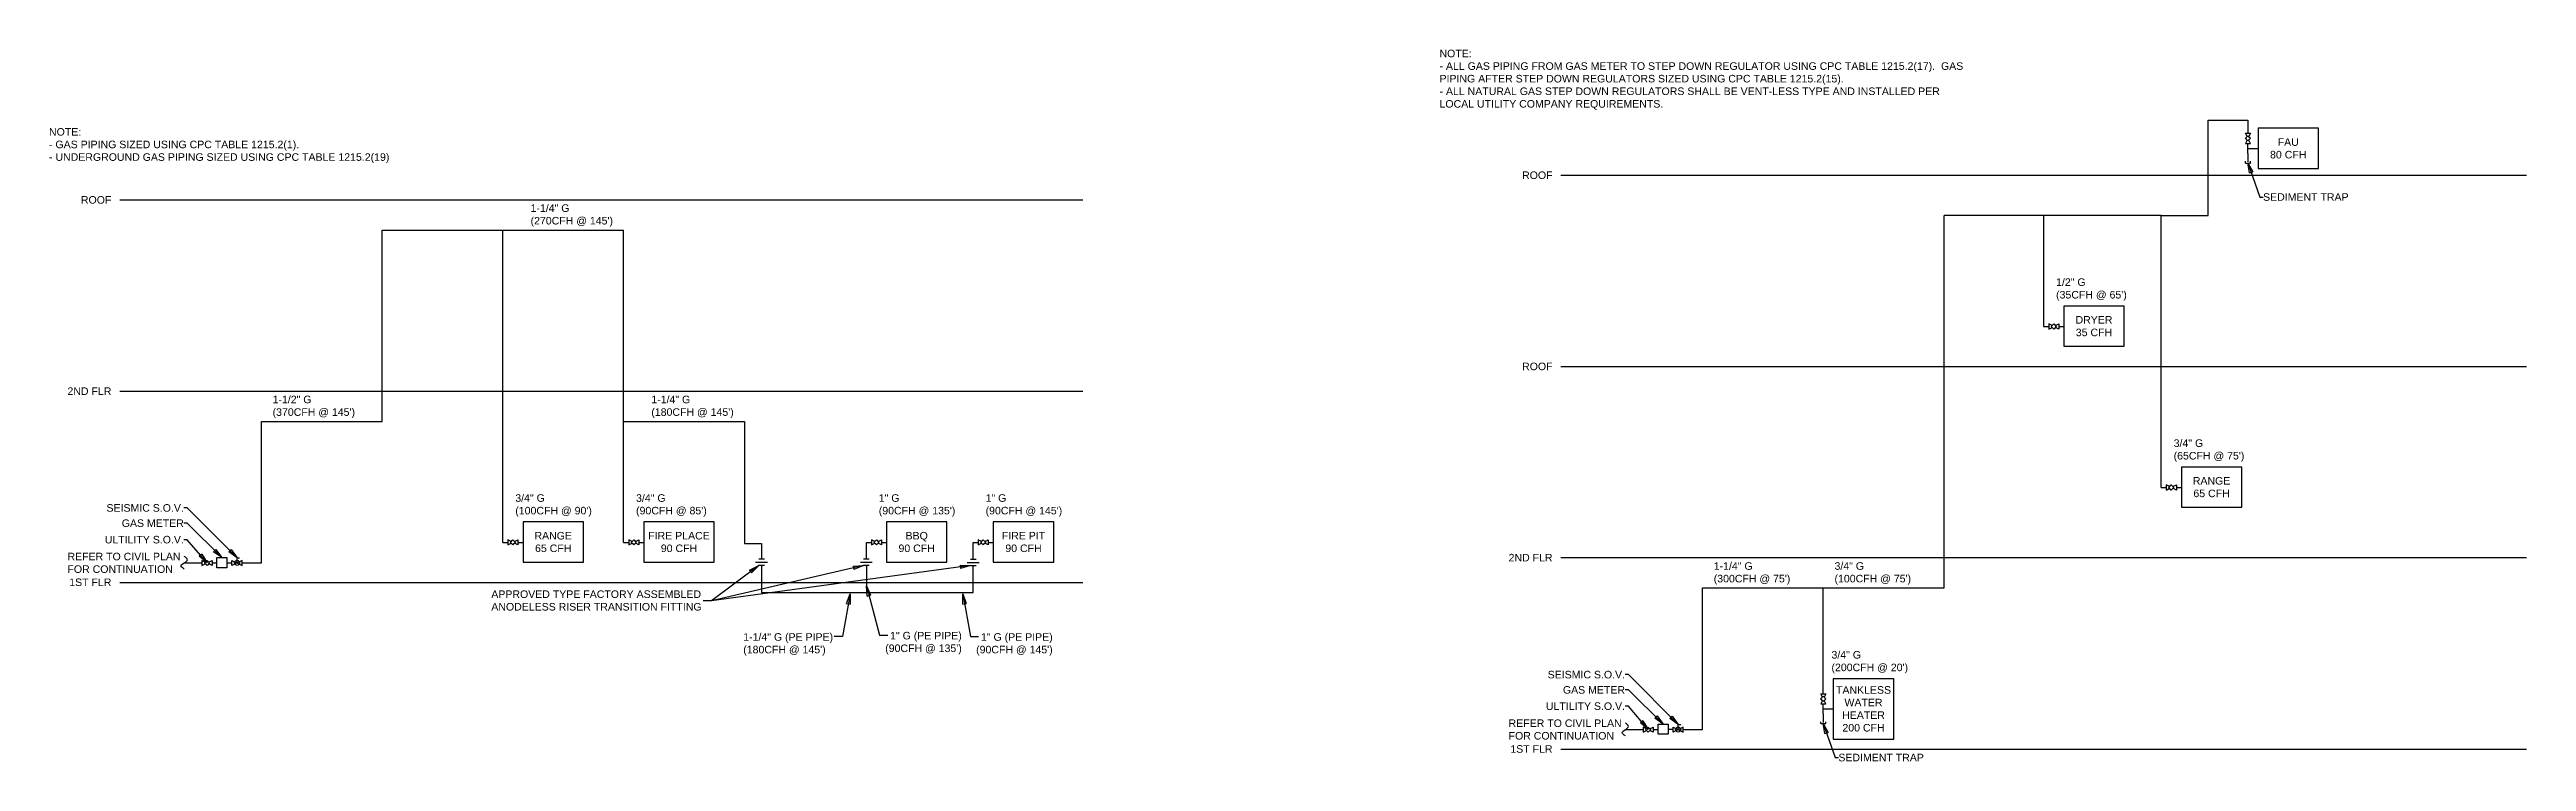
# Model space of a CAD drawing. Extents: x -1750 to 6031, y -1833 to 2182.
# Drawn here: x 580 to 2056, y -1833 to -1409 of the extents above; entities that cross this region are included whole.
import ezdxf

# ---------------------------------------------------------------- set-up
doc = ezdxf.new("R2010")
doc.units = 0
doc.header["$LTSCALE"] = 24
doc.header["$MEASUREMENT"] = 0
doc.layers.get('0').update_dxf_attribs({"color": 8})
for name, color, linetype in [('DIAGRAM_LEVEL', 1, 'Continuous'), ('GEC_TEXT', 2, 'Continuous'), ('P-GAS', 151, 'Continuous'), ('PLUM-DIM-GAS', 1, 'Continuous'), ('PLUM-DIM-GAS-TEXT', 2, 'Continuous'), ('PLUM-GAS_LP', 151, 'Gas_LP')]:
    doc.layers.add(name, color=color, linetype=linetype)
doc.styles.add('A2', font='arial.ttf', dxfattribs={"height": 4.5})
doc.styles.get("Standard").update_dxf_attribs({"font": 'arial.ttf'})
doc.linetypes.add('Gas_LP', pattern='A,3.2,-0.25,["G",Standard,S=0.1,R=0,X=-0.12585,Y=-0.05],-0.065', length=3.515)
doc.dimstyles.new('Standard1', dxfattribs={"dimscale": 24, "dimtxt": 4.5, "dimasz": 0.25, "dimexe": 0.18, "dimexo": 0.0625, "dimgap": 2, "dimtad": 0, "dimtih": 1, "dimtoh": 1, "dimdec": 8, "dimzin": 0, "dimdsep": 46, "dimlunit": 4, "dimtxsty": 'Standard', "dimcen": 0.089844, "dimclre": 256, "dimadec": 0, "dimazin": 0, "dimtfac": 1, "dimtdec": 8, "dimtofl": 0, "dimtmove": 0, "dimatfit": 3, "dimldrblk": 'CLOSEDBLANK', "dimfxl": 1, "dimtolj": 1, "dimtzin": 0, "dimarcsym": 0})

msp = doc.modelspace()

# ---------------------------------------------------------------- texts
at = {"layer": 'DIAGRAM_LEVEL', "color": 2, "char_height": 4.5, "width": 32.385, "attachment_point": 6, "style": 'A2'}
for s, insert in [('ROOF', (1475.6, -1483.9)), ('ROOF', (616.4, -1498.6)), ('ROOF', (1475.6, -1597.8)), ('2ND FLR', (616.4, -1612.5)), ('2ND FLR', (1475.6, -1711.7)), ('1ST FLR', (616.4, -1726.4)), ('1ST FLR', (1475.6, -1825.7))]:
    msp.add_mtext(s, dxfattribs=dict(at, insert=insert))
at = {"layer": 'GEC_TEXT', "char_height": 4.5, "style": 'A2'}
for s, insert, width, attachment_point in [('APPROVED TYPE FACTORY ASSEMBLED ANODELESS RISER TRANSITION FITTING', (842.9, -1731.2), 127.769, 1), ('1-1/4" G (PE PIPE)\\P(180CFH @ 145\')', (993.1, -1756.7), 80, 1), ('1" G (PE PIPE)\\P(90CFH @ 135\')', (1123.4, -1755.9), 80, 3), ('1" G (PE PIPE)\\P(90CFH @ 145\')', (1177.6, -1756.7), 80, 3)]:
    msp.add_mtext(s, dxfattribs=dict(at, insert=insert, width=width, attachment_point=attachment_point))
at = {"layer": 'PLUM-DIM-GAS-TEXT', "char_height": 4.5, "style": 'A2'}
for s, insert, width, attachment_point in [('NOTE:\\P- ALL GAS PIPING FROM GAS METER TO STEP DOWN REGULATOR USING CPC TABLE 1215.2(17).  GAS PIPING AFTER STEP DOWN REGULATORS SIZED USING CPC TABLE 1215.2(15).\\P- ALL NATURAL GAS STEP DOWN REGULATORS SHALL BE VENT-LESS TYPE AND INSTALLED PER LOCAL UTILITY COMPANY REQUIREMENTS.', (1408.2, -1409.1), 314.999, 1), ('NOTE:\\P- GAS PIPING SIZED USING CPC TABLE 1215.2(1).\\P- UNDERGROUND GAS PIPING SIZED USING CPC TABLE 1215.2(19)', (579.2, -1455.8), 314.999, 1), ('FAU \\P80 CFH', (1914.2, -1467.9), 36, 5), ('1-1/4" G\\P(270CFH @ 145\')', (866.3, -1507.9), 88.858, 4), ('SEDIMENT TRAP', (1899.2, -1496.9), 88.858, 4), ('1/2" G\\P(35CFH @ 65\')', (1775.8, -1552), 88.858, 4), ('DRYER \\P35 CFH', (1798.4, -1573.8), 36, 5), ('1-1/2" G\\P(370CFH @ 145\')', (712.5, -1621.9), 88.858, 4), ('1-1/4" G\\P(180CFH @ 145\')', (938.3, -1621.9), 88.858, 4), ('3/4" G\\P(65CFH @ 75\')', (1845.9, -1647.9), 88.858, 4), ('RANGE\\P65 CFH', (1868.5, -1669.7), 36, 5), ('SEISMIC S.O.V.', (659.6, -1682.1), 88.858, 6), ('3/4" G\\P(100CFH @ 90\')', (857.2, -1680.6), 88.858, 4), ('3/4" G\\P(90CFH @ 85\')', (929.2, -1680.6), 88.858, 4), ('1" G\\P(90CFH @ 135\')', (1073.9, -1680.6), 88.858, 4), ('1" G\\P(90CFH @ 145\')', (1137.6, -1680.6), 88.858, 4), ('GAS METER', (659.6, -1691.2), 88.858, 6), ('RANGE\\P65 CFH', (879.8, -1702.4), 36, 5), ('FIRE PLACE\\P90 CFH', (954.8, -1702.4), 42, 5), ('BBQ\\P90 CFH', (1096.5, -1702.4), 36, 5), ('FIRE PIT\\P90 CFH', (1160.2, -1702.4), 36, 5), ('REFER TO CIVIL PLAN \\PFOR CONTINUATION', (590.2, -1714.8), 88.858, 4), ('ULTILITY S.O.V.', (659.6, -1701), 88.858, 6), ('1-1/4" G\\P(300CFH @ 75\')', (1571.7, -1721.1), 88.858, 4), ('3/4" G\\P(100CFH @ 75\')', (1643.7, -1721.1), 88.858, 4), ('3/4" G\\P(200CFH @ 20\')', (1641.9, -1774), 88.858, 4), ('SEISMIC S.O.V.', (1518.8, -1781.4), 88.858, 6), ('ULTILITY S.O.V.', (1518.8, -1800.2), 88.858, 6), ('GAS METER', (1518.8, -1790.5), 88.858, 6), ('TANKLESS WATER HEATER 200 CFH', (1661, -1801.8), 36, 5), ('REFER TO CIVIL PLAN \\PFOR CONTINUATION', (1449.4, -1814.1), 88.858, 4), ('SEDIMENT TRAP', (1646, -1830.8), 88.858, 4)]:
    msp.add_mtext(s, dxfattribs=dict(at, insert=insert, width=width, attachment_point=attachment_point))

# ---------------------------------------------------------------- blocks, each defined once
blk = doc.blocks.new('*U85')
at = {"linetype": 'ByBlock'}
for p, q in [((-1.5, 3), (-0.5, 1)), ((1.5, 3), (-1.5, 3)), ((0.5, 1), (1.5, 3)), ((-1.5, -3), (-0.5, -1)), ((1.5, -3), (-1.5, -3)), ((0.5, -1), (1.5, -3))]:
    blk.add_line(p, q, dxfattribs=at)
for p, q in [((0, 1.5), (-1.5, 0)), ((1.5, 0), (0, 1.5)), ((-1.5, 0), (0, -1.5)), ((0, -1.5), (1.5, 0))]:
    blk.add_line(p, q)
blk = doc.blocks.new('*U21')
at = {"linetype": 'Continuous'}
for p, q in [((0, 0), (5, 0)), ((5.7, 1.5), (4.7, 1.5)), ((5.7, -1.5), (5.7, 1.5)), ((5.7, -1.5), (4.7, -1.5))]:
    blk.add_line(p, q, dxfattribs=at)
blk = doc.blocks.new('_ClosedBlank')
at = {"color": 0, "linetype": 'ByBlock', "lineweight": -2}
for p, q in [((-1, 0.17), (0, 0)), ((-1, 0.17), (-1, -0.17)), ((0, 0), (-1, -0.17))]:
    blk.add_line(p, q, dxfattribs=at)
blk = doc.blocks.new('*U52')
at = {"linetype": 'Continuous'}
blk.add_spline([(3.7, 0), (1.9, -1.9), (0, 0), (-1.9, 1.9), (-3.8, 0)], degree=3, dxfattribs=at)
blk = doc.blocks.new('*U84')
at = {"linetype": 'ByBlock'}
for p, q in [((1.5, 3), (-1.5, -3)), ((-1.5, 3), (1.5, 3)), ((1.5, -3), (-1.5, 3)), ((-1.5, -3), (1.5, -3))]:
    blk.add_line(p, q, dxfattribs=at)
blk.add_lwpolyline([(0, 0), (3, 0), (3, -1.5)])
blk.add_circle((0, 0), 1.5, dxfattribs=at)

# ---------------------------------------------------------------- linework, layer by layer
at = {"layer": 'DIAGRAM_LEVEL'}
for points in [[(1480.6, -1483.9), (2056.2, -1483.9)], [(621.4, -1498.6), (1195.5, -1498.6)], [(1480.6, -1597.8), (2056.2, -1597.8)], [(621.4, -1612.5), (1195.5, -1612.5)], [(1480.6, -1711.7), (2056.2, -1711.7)], [(621.4, -1726.4), (1195.5, -1726.4)], [(1480.6, -1825.7), (2056.2, -1825.7)]]:
    msp.add_lwpolyline(points, dxfattribs=at)
at = {"layer": 'P-GAS'}
for points in [[(1005.8, -1712.6), (1002.3, -1712.6)], [(1068.2, -1712.6), (1064.7, -1712.6)], [(1128.5, -1712.6), (1132, -1712.6)], [(1007.5, -1714.5), (1000.5, -1714.5)], [(1005.8, -1716.4), (1002.3, -1716.4)], [(1070, -1714.5), (1063, -1714.5)], [(1068.2, -1716.4), (1064.7, -1716.4)], [(1126.7, -1714.5), (1133.7, -1714.5)], [(1128.5, -1716.4), (1132, -1716.4)]]:
    msp.add_lwpolyline(points, dxfattribs=at)
at = {"layer": 'PLUM-GAS_LP'}
msp.add_line((1768.4, -1507.8), (1768.4, -1574), dxfattribs=at)
for points in [[(1866.5, -1507.8), (1866.5, -1451), (1890.2, -1451), (1890.2, -1458.9)], [(1890.2, -1470.9), (1890.2, -1464.9)], [(1890.2, -1467.9), (1896.2, -1467.9)], [(777.8, -1516.6), (921.8, -1516.6)], [(777.8, -1630.5), (777.8, -1516.6)], [(849.8, -1702.6), (849.8, -1516.6)], [(921.8, -1702.6), (921.8, -1516.6)], [(1838.5, -1669.9), (1838.5, -1507.8), (1709, -1507.8)], [(1709, -1729.7), (1709, -1507.8)], [(1838.5, -1507.8), (1866.5, -1507.8)], [(1768.4, -1574), (1771.4, -1574)], [(1777.4, -1574), (1780.4, -1574)], [(705.8, -1714.8), (705.8, -1630.5)], [(705.8, -1630.5), (777.8, -1630.5)], [(921.8, -1630.5), (993.8, -1630.5)], [(993.8, -1630.5), (993.8, -1703.3), (1004, -1703.3), (1004, -1712.6)], [(1838.5, -1669.9), (1841.5, -1669.9)], [(1847.5, -1669.9), (1850.5, -1669.9)], [(849.8, -1702.6), (852.8, -1702.6)], [(858.8, -1702.6), (861.8, -1702.6)], [(921.8, -1702.6), (924.8, -1702.6)], [(930.8, -1702.6), (933.8, -1702.6)], [(1066.5, -1702.6), (1069.5, -1702.6)], [(1066.5, -1712.6), (1066.5, -1702.6)], [(1075.5, -1702.6), (1078.5, -1702.6)], [(1130.2, -1702.6), (1133.2, -1702.6)], [(1130.2, -1712.6), (1130.2, -1702.6)], [(1139.2, -1702.6), (1142.2, -1702.6)], [(659.8, -1714.8), (670.4, -1714.8)], [(676.4, -1714.8), (679.3, -1714.8)], [(685.3, -1714.7), (688.3, -1714.7)], [(694.3, -1714.8), (705.8, -1714.8)], [(1004, -1732.4), (1130.2, -1732.4), (1130.2, -1716.4)], [(1004, -1716.4), (1004, -1732.4)], [(1066.5, -1716.4), (1066.5, -1732.4)], [(1565, -1729.7), (1709, -1729.7)], [(1565, -1814.1), (1565, -1729.7)], [(1637, -1792.8), (1637, -1729.7)], [(1637, -1804.8), (1637, -1798.8)], [(1519, -1814.1), (1529.6, -1814.1)], [(1535.6, -1814.1), (1538.5, -1814.1)], [(1544.5, -1813.9), (1547.5, -1813.9)], [(1553.5, -1814.1), (1565, -1814.1)], [(1637, -1801.8), (1643, -1801.8)]]:
    msp.add_lwpolyline(points, dxfattribs=at)
for points in [[(1896.2, -1455.9), (1896.2, -1479.9), (1932.2, -1479.9), (1932.2, -1455.9)], [(1780.4, -1561.8), (1780.4, -1585.8), (1816.4, -1585.8), (1816.4, -1561.8)], [(1850.5, -1657.7), (1850.5, -1681.7), (1886.5, -1681.7), (1886.5, -1657.7)], [(861.8, -1690.4), (861.8, -1714.4), (897.8, -1714.4), (897.8, -1690.4)], [(933.8, -1690.4), (933.8, -1714.4), (975.8, -1714.4), (975.8, -1690.4)], [(1078.5, -1690.4), (1078.5, -1714.4), (1114.5, -1714.4), (1114.5, -1690.4)], [(1142.2, -1690.4), (1142.2, -1714.4), (1178.2, -1714.4), (1178.2, -1690.4)], [(679.3, -1711.7), (685.3, -1711.7), (685.3, -1717.7), (679.3, -1717.7)], [(1643, -1783.8), (1643, -1819.8), (1679, -1819.8), (1679, -1783.8)], [(1538.5, -1810.9), (1544.5, -1810.9), (1544.5, -1816.9), (1538.5, -1816.9)]]:
    msp.add_lwpolyline(points, close=True, dxfattribs=at)

# ---------------------------------------------------------------- block references
at = {"layer": 'PLUM-GAS_LP', "xscale": -1}
for p in [(1890.2, -1461.9), (1637, -1795.8)]:
    msp.add_blockref('*U85', p, dxfattribs=at)
at = {"layer": 'PLUM-GAS_LP'}
for name, p, rotation in [('*U21', (1890.2, -1470.9), 270), ('*U52', (659.8, -1714.8), 270), ('*U84', (691.3, -1714.8), 90.00000000000001), ('*U52', (1519, -1814.1), 270), ('*U84', (1550.5, -1814.1), 90.00000000000001), ('*U21', (1637, -1804.8), 270)]:
    msp.add_blockref(name, p, dxfattribs=dict(at, rotation=rotation))
at = {"layer": 'PLUM-GAS_LP', "xscale": -1, "rotation": 270}
for p in [(1774.4, -1574), (1844.5, -1669.9), (855.8, -1702.6), (927.8, -1702.6), (1072.5, -1702.6), (1136.2, -1702.6), (673.4, -1714.8), (1532.6, -1814.1)]:
    msp.add_blockref('*U85', p, dxfattribs=at)

msp.set_redraw_order([(e.dxf.handle, doc.entitydb.next_handle()) for e in msp.query("TEXT MTEXT ATTDEF DIMENSION ARC_DIMENSION")])  # texts and dimensions are drawn at this point

# ---------------------------------------------------------------- leaders
at = {"layer": 'PLUM-DIM-GAS'}
for points in [[(1890.2, -1476.5), (1897.2, -1496.9), (1899.2, -1496.9)], [(691.3, -1711.8), (661.6, -1682.1), (659.6, -1682.1)], [(682.3, -1711.7), (661.6, -1691.2), (659.6, -1691.2)], [(673.4, -1714.8), (661.6, -1701), (659.6, -1701)], [(1550.5, -1811.1), (1520.8, -1781.4), (1518.8, -1781.4)], [(1541.5, -1810.9), (1520.8, -1790.5), (1518.8, -1790.5)], [(1532.6, -1814.1), (1520.8, -1800.2), (1518.8, -1800.2)], [(1637, -1810.5), (1644, -1830.8), (1646, -1830.8)]]:
    msp.add_leader(points, dimstyle='Standard1', override={"dimscale": 24}, dxfattribs=at)
for points in [[(1128.5, -1716.4), (974.2, -1737.5), (969.2, -1737.5)], [(1064.7, -1716.4), (974.2, -1737.5), (969.2, -1737.5)], [(1002.3, -1716.4), (974.2, -1737.5), (969.2, -1737.5)], [(1056.8, -1733.3), (1052.3, -1758.7), (1047.3, -1758.7)], [(1066.5, -1728.5), (1074.3, -1757.9), (1079.3, -1757.9)], [(1124, -1733.3), (1128.5, -1758.7), (1133.4, -1758.7)]]:
    msp.add_leader(points, dimstyle='Standard1', dxfattribs=at)

doc.saveas('drawing.dxf')
